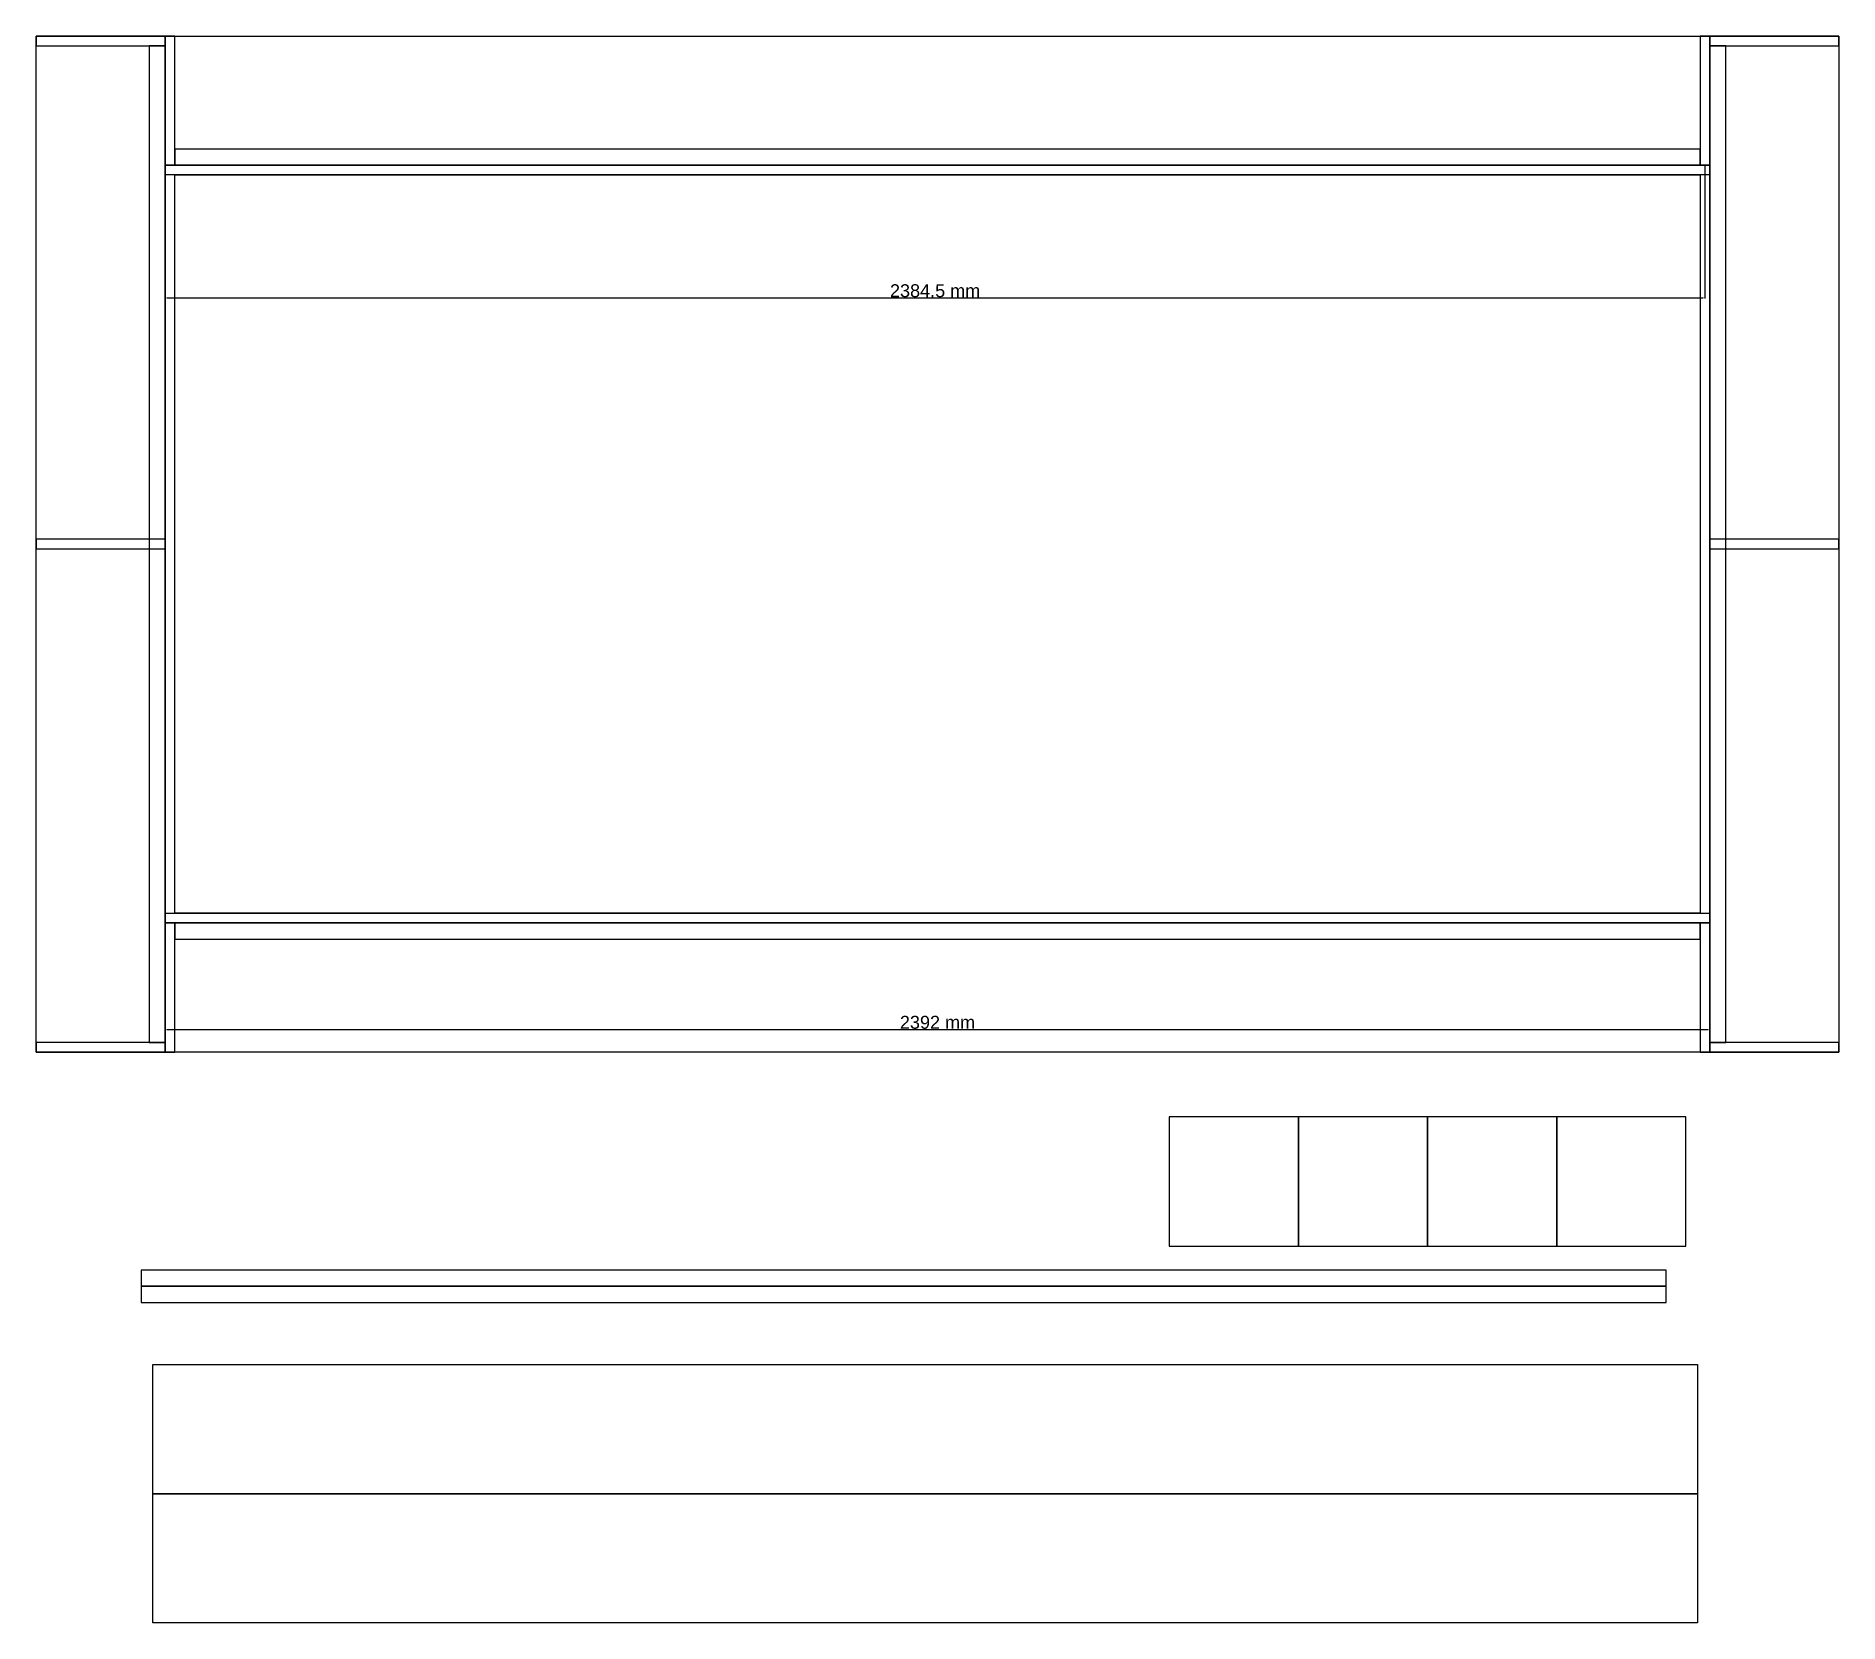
# Model space of a CAD drawing. Header units: millimetres. Extents: x -2408 to 21512, y -16072 to 7561.
# Drawn here: x 8940 to 11732, y -10927 to -8470 of the extents above; entities that cross this region are included whole.
import ezdxf

# ---------------------------------------------------------------- set-up
doc = ezdxf.new("R2010")
doc.units = ezdxf.units.MM
doc.styles.get("Standard").update_dxf_attribs({"font": 'arial.ttf'})
doc.dimstyles.new('Copy of ISO-25', dxfattribs={"dimtxt": 20, "dimasz": 2.5, "dimexe": 1.252, "dimexo": 0.625, "dimtad": 1, "dimdsep": 46, "dimtxsty": 'Standard', "dimcen": 2.5, "dimclrd": 2, "dimclre": 2, "dimclrt": 1, "dimadec": 0, "dimazin": 0, "dimtfac": 1, "dimtmove": 0, "dimatfit": 3, "dimfxl": 1, "dimarcsym": 0})

msp = doc.modelspace()

# ---------------------------------------------------------------- blocks, each defined once
blk = doc.blocks.new('*D140')
at = {"color": 2, "lineweight": -2, "transparency": 16777216}
for p, q in [((9139.7, -8670.6), (9139.7, -8876.4)), ((11524.2, -8670.6), (11524.2, -8876.4)), ((9142.2, -8875.1), (11521.7, -8875.1))]:
    blk.add_line(p, q, dxfattribs=at)
at = {"color": 2, "transparency": 16777216}
for points in [[(9142.2, -8874.7), (9142.2, -8875.5), (9139.7, -8875.1)], [(11521.7, -8874.7), (11521.7, -8875.5), (11524.2, -8875.1)]]:
    blk.add_solid(points, dxfattribs=at)
at = {"layer": 'Defpoints', "color": 0, "transparency": 16777216}
for p in [(9139.7, -8669.9), (11524.2, -8669.9), (11524.2, -8875.1)]:
    blk.add_point(p, dxfattribs=at)
at = {"color": 1, "transparency": 16777216, "insert": (10332, -8864.3), "char_height": 20, "attachment_point": 5}
blk.add_mtext('2384.5 mm', dxfattribs=at)
blk = doc.blocks.new('*D141')
at = {"color": 2, "lineweight": -2, "transparency": 16777216}
for p, q in [((9139.7, -10027.3), (9139.7, -10006.5)), ((9142.2, -10007.8), (11529.2, -10007.8)), ((11531.7, -10027.3), (11531.7, -10006.5))]:
    blk.add_line(p, q, dxfattribs=at)
at = {"color": 2, "transparency": 16777216}
for points in [[(9142.2, -10007.4), (9142.2, -10008.2), (9139.7, -10007.8)], [(11529.2, -10007.4), (11529.2, -10008.2), (11531.7, -10007.8)]]:
    blk.add_solid(points, dxfattribs=at)
at = {"layer": 'Defpoints', "color": 0, "transparency": 16777216}
for p in [(11531.7, -10007.8), (9139.7, -10027.9), (11531.7, -10027.9)]:
    blk.add_point(p, dxfattribs=at)
at = {"color": 1, "transparency": 16777216, "insert": (10335.7, -9996.9), "char_height": 20, "attachment_point": 5}
blk.add_mtext('2392 mm', dxfattribs=at)

# ---------------------------------------------------------------- dimensions: what is measured, and where the dimension line sits
for base, p1, p2, picture, middle in [((11524.213, -8875.109), (9139.713, -8669.931), (11524.213, -8669.931), '*D140', (10331.963, -8864.266)), ((11531.713, -10007.787), (9139.713, -10027.931), (11531.713, -10027.931), '*D141', (10335.713, -9996.943))]:
    dim = msp.add_linear_dim(base=base, p1=p1, p2=p2, dimstyle='Copy of ISO-25', override={"dimpost": ' mm'})
    dim.commit()
    dim.dimension.update_dxf_attribs({"geometry": picture, "text_midpoint": middle})

# ---------------------------------------------------------------- linework, layer by layer
for points in [[(9139.713, -10042.931), (8939.713, -10042.931), (8939.713, -8469.931), (9139.713, -8469.931), (9139.713, -10042.931)], [(9139.713, -8469.931), (8939.713, -8469.931), (8939.713, -8484.931), (9139.713, -8484.931), (9139.713, -8469.931)], [(9139.713, -8484.931), (9114.713, -8484.931), (9114.713, -10027.931), (9139.713, -10027.931), (9139.713, -8484.931)], [(9139.713, -8669.931), (9139.713, -8469.931), (11531.713, -8469.931), (11531.713, -8669.931), (9139.713, -8669.931)], [(9139.713, -8469.931), (9139.713, -8669.931), (9154.713, -8669.931), (9154.713, -8469.931), (9139.713, -8469.931)], [(11516.713, -8469.931), (11516.713, -8669.931), (11531.713, -8669.931), (11531.713, -8469.931), (11516.713, -8469.931)], [(11731.713, -10042.931), (11531.713, -10042.931), (11531.713, -8469.931), (11731.713, -8469.931), (11731.713, -10042.931)], [(11731.713, -8469.931), (11531.713, -8469.931), (11531.713, -8484.931), (11731.713, -8484.931), (11731.713, -8469.931)], [(11556.713, -8484.931), (11531.713, -8484.931), (11531.713, -10027.931), (11556.713, -10027.931), (11556.713, -8484.931)], [(9154.713, -8644.931), (9154.713, -8669.931), (11516.713, -8669.931), (11516.713, -8644.931), (9154.713, -8644.931)], [(9139.713, -8684.931), (9139.713, -8669.931), (11531.713, -8669.931), (11531.713, -8684.931), (9139.713, -8684.931)], [(9154.713, -8684.931), (9139.713, -8684.931), (9139.713, -9827.931), (9154.713, -9827.931), (9154.713, -8684.931)], [(11531.713, -8684.931), (11516.713, -8684.931), (11516.713, -9827.931), (11531.713, -9827.931), (11531.713, -8684.931)], [(9139.713, -9248.931), (8939.713, -9248.931), (8939.713, -9263.931), (9139.713, -9263.931), (9139.713, -9248.931)], [(11731.713, -9248.931), (11531.713, -9248.931), (11531.713, -9263.931), (11731.713, -9263.931), (11731.713, -9248.931)], [(9139.713, -9842.931), (9139.713, -9827.931), (11531.713, -9827.931), (11531.713, -9842.931), (9139.713, -9842.931)], [(9139.713, -10042.931), (9139.713, -9842.931), (11531.713, -9842.931), (11531.713, -10042.931), (9139.713, -10042.931)], [(9139.713, -9842.931), (9139.713, -10042.931), (9154.713, -10042.931), (9154.713, -9842.931), (9139.713, -9842.931)], [(9154.713, -9842.931), (9154.713, -9867.931), (11516.713, -9867.931), (11516.713, -9842.931), (9154.713, -9842.931)], [(11516.713, -9842.931), (11516.713, -10042.931), (11531.713, -10042.931), (11531.713, -9842.931), (11516.713, -9842.931)], [(9139.713, -10027.931), (8939.713, -10027.931), (8939.713, -10042.931), (9139.713, -10042.931), (9139.713, -10027.931)], [(11731.713, -10027.931), (11531.713, -10027.931), (11531.713, -10042.931), (11731.713, -10042.931), (11731.713, -10027.931)], [(10894.698, -10143.117), (10694.698, -10143.117), (10694.698, -10343.117), (10894.698, -10343.117), (10894.698, -10143.117)], [(11094.698, -10143.117), (10894.698, -10143.117), (10894.698, -10343.117), (11094.698, -10343.117), (11094.698, -10143.117)], [(11294.698, -10143.117), (11094.698, -10143.117), (11094.698, -10343.117), (11294.698, -10343.117), (11294.698, -10143.117)], [(11494.698, -10143.117), (11294.698, -10143.117), (11294.698, -10343.117), (11494.698, -10343.117), (11494.698, -10143.117)], [(9102.301, -10380.343), (9102.301, -10405.343), (11464.301, -10405.343), (11464.301, -10380.343), (9102.301, -10380.343)], [(9102.301, -10405.343), (9102.301, -10430.343), (11464.301, -10430.343), (11464.301, -10405.343), (9102.301, -10405.343)], [(9120.483, -10726.644), (9120.483, -10526.644), (11512.483, -10526.644), (11512.483, -10726.644), (9120.483, -10726.644)], [(9120.483, -10926.644), (9120.483, -10726.644), (11512.483, -10726.644), (11512.483, -10926.644), (9120.483, -10926.644)]]:
    msp.add_lwpolyline(points)
msp.add_lwpolyline([(9154.713, -8684.931), (11516.713, -8684.931), (11516.713, -9827.931), (9154.713, -9827.931)], close=True)

msp.set_redraw_order([(e.dxf.handle, doc.entitydb.next_handle()) for e in msp.query("TEXT MTEXT ATTDEF DIMENSION ARC_DIMENSION")])  # texts and dimensions are drawn at this point

doc.saveas('drawing.dxf')
